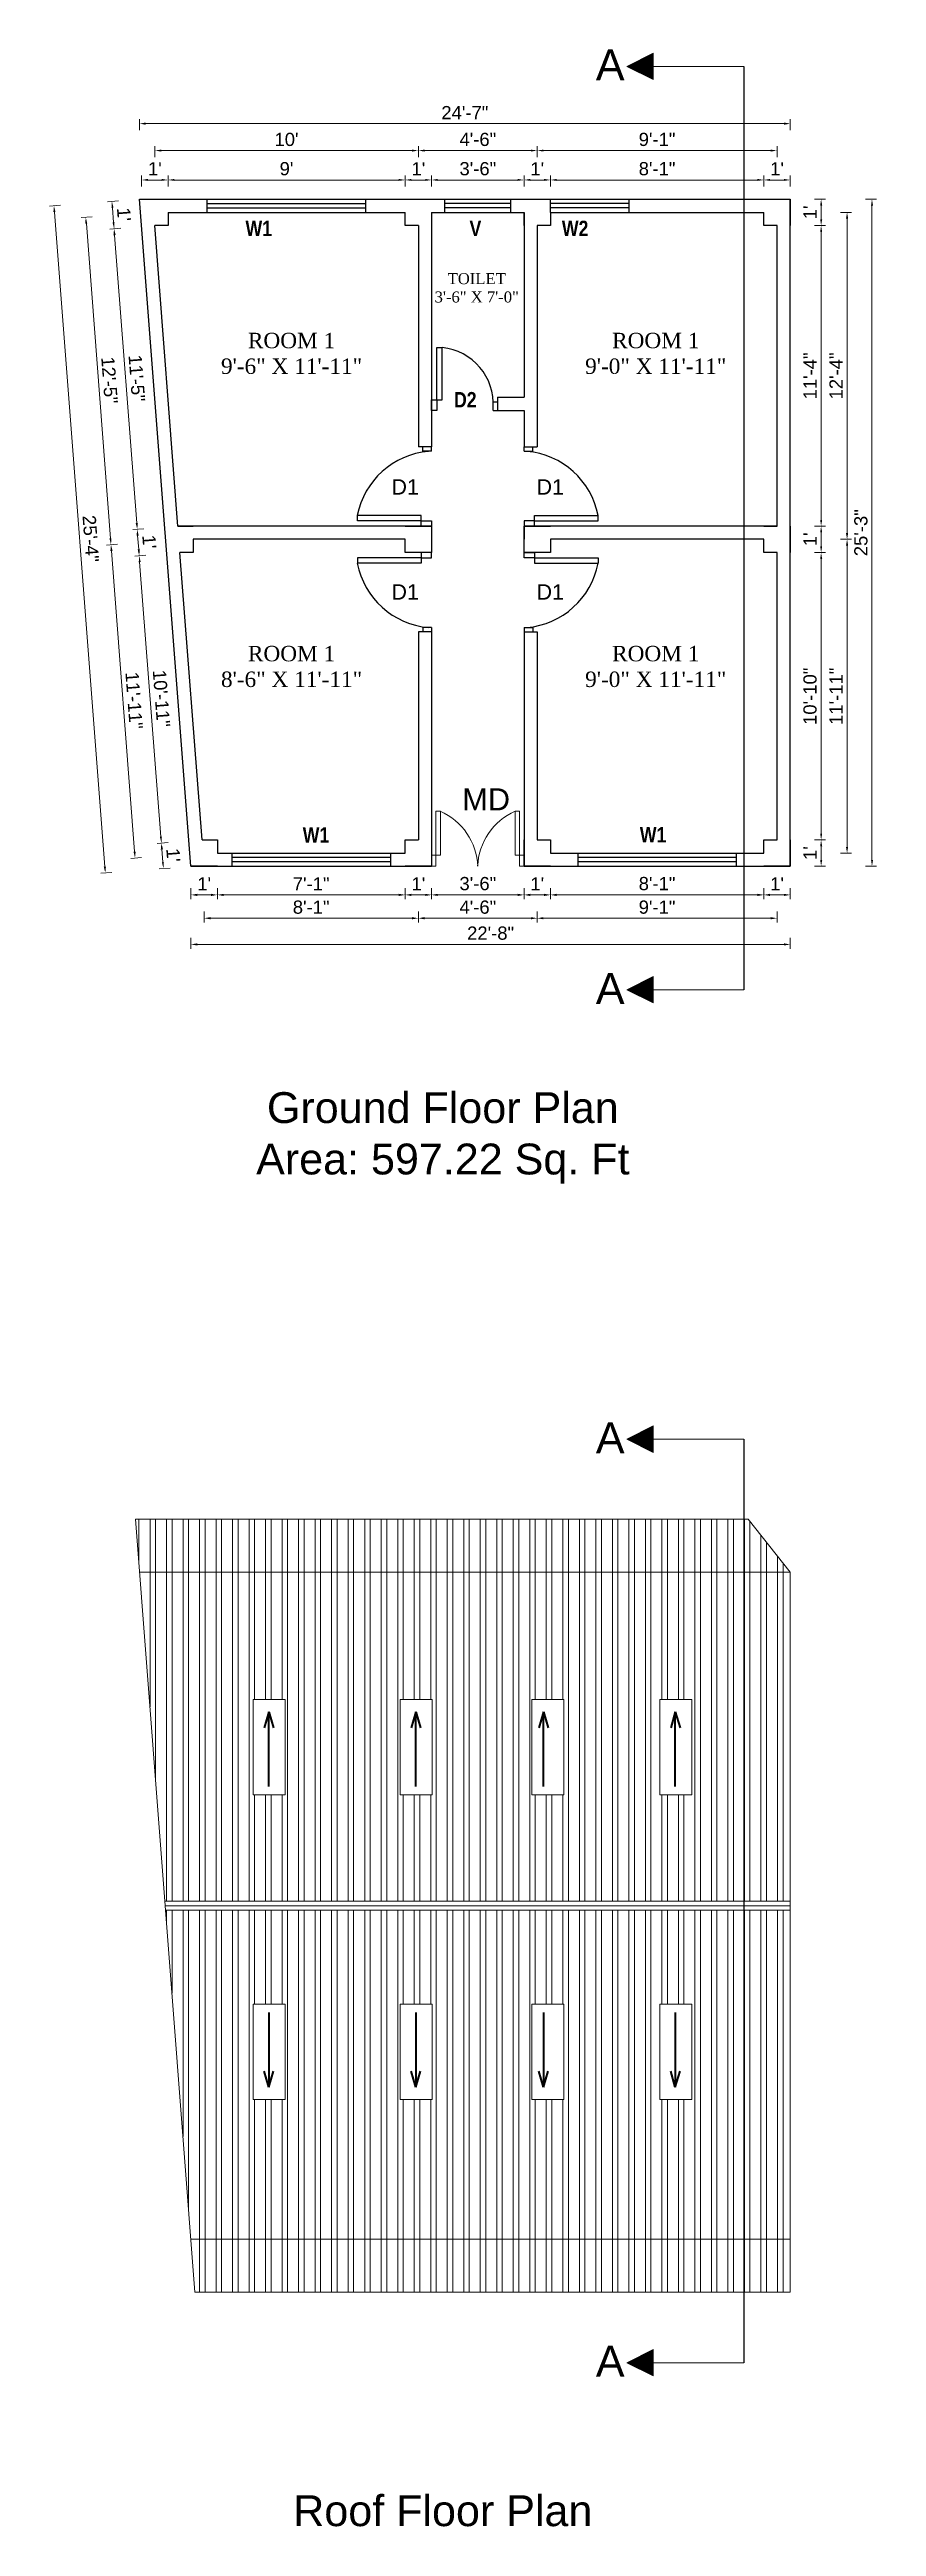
# Model space of a CAD drawing. Header units: inches. Extents: x 100101 to 119806, y -2288 to 8641.
# Drawn here: x 113789 to 114165, y 3192 to 4317 of the extents above; entities that cross this region are included whole.
import ezdxf

# ---------------------------------------------------------------- set-up
doc = ezdxf.new("R2010")
doc.units = ezdxf.units.IN
doc.header["$LTSCALE"] = 0.5
doc.header["$MEASUREMENT"] = 0
doc.header["$PDMODE"] = 66
for name, color, linetype, lineweight in [('DIM_LINE', 173, 'Continuous', 20), ('door', 202, 'Continuous', 5), ('steps', 253, 'Continuous', 20), ('Toilet', 7, 'Continuous', 25), ('truss', 1, 'Continuous', 25), ('WALL - A', 1, 'Continuous', 40)]:
    doc.layers.add(name, color=color, linetype=linetype, lineweight=lineweight)
doc.layers.add('DIMENSION', color=5, linetype='Continuous')
doc.styles.add('Lettring Text', font='arial.ttf')
doc.styles.get("Standard").update_dxf_attribs({"font": 'arial.ttf'})
doc.dimstyles.new('Copy of Standard', dxfattribs={"dimtxt": 6, "dimasz": 2.875, "dimexe": 2, "dimexo": 4, "dimgap": 2, "dimtad": 1, "dimdec": 0, "dimrnd": 1, "dimzin": 0, "dimdsep": 46, "dimlunit": 4, "dimtxsty": 'Lettring Text', "dimcen": 0.1, "dimclrd": 7, "dimclre": 7, "dimclrt": 7, "dimazin": 0, "dimtfac": 0.645, "dimtdec": 0, "dimtmove": 1, "dimatfit": 0, "dimfxl": 3, "dimfxlon": 1, "dimtfillclr": 256, "dimtolj": 1, "dimtzin": 0, "dimlwd": -1, "dimlwe": -1, "dimarcsym": 2})

msp = doc.modelspace()

# ---------------------------------------------------------------- texts
at = {"color": 7, "linetype": 'ByBlock', "lineweight": 5}
for s, insert, char_height, width, attachment_point in [('A', (114037.5, 4316.6), 14, 26.58, 1), ('MD', (113976.8, 3981), 10, 44.166, 1), ('A', (114037.5, 3897.1), 14, 26.58, 1), ('{\\fArial CE|b0|i0|c238|p34;Ground Floor Plan\\PArea: \\fArial CE|b0|i0|c0|p34;597.22\\fArial CE|b0|i0|c238|p34; Sq. Ft}', (113968, 3822.2), 14, 235.547, 5), ('A', (114037.5, 3693), 14, 26.58, 1), ('A', (114037.5, 3273.6), 14, 26.58, 1), ('{\\fArial CE|b0|i0|c0|p34;Roof\\fArial CE|b0|i0|c238|p34; Floor Plan}', (113968, 3198.6), 14, 235.547, 5)]:
    msp.add_mtext(s, dxfattribs=dict(at, insert=insert, char_height=char_height, width=width, attachment_point=attachment_point))
at = {"layer": 'steps', "color": 7, "ltscale": 0.3}
for s, insert, char_height, width, attachment_point in [('{\\fTechnic|b1|i0|c2|p2;W1}', (113884.4, 4231.8), 7, 55.268, 8), ('{\\fTechnic|b1|i0|c2|p2;V}', (113982.8, 4231.8), 7, 55.268, 8), ('{\\fTechnic|b1|i0|c2|p2;W2}', (114028.1, 4231.8), 7, 55.268, 8), ('{\\fTimes New Roman|b0|i0|c0|p18;TOILET\\P3\'-6" X 7\'-0"}', (113983.4, 4215), 5, 55.268, 2), ('{\\fTimes New Roman|b0|i0|c0|p18;ROOM 1\\P9\'-6" X 11\'-11"}', (113899.3, 4187.9), 7, 65.281, 2), ('{\\fTimes New Roman|b0|i0|c0|p18;ROOM 1\\P9\'-0" X 11\'-11"}', (114064.7, 4187.9), 7, 64.575, 2), ('{\\fTechnic|b1|i0|c2|p2;D2}', (113978.2, 4161), 7, 55.268, 2), ('{\\fTimes New Roman|b0|i0|c0|p18;ROOM 1\\P8\'-6" X 11\'-11"}', (113899.3, 4045.7), 7, 65.281, 2), ('{\\fTimes New Roman|b0|i0|c0|p18;ROOM 1\\P9\'-0" X 11\'-11"}', (114064.7, 4045.7), 7, 64.575, 2), ('{\\fTechnic|b1|i0|c2|p2;W1}', (113910.4, 3956.3), 7, 55.268, 8), ('{\\fTechnic|b1|i0|c2|p2;W1}', (114063.5, 3956.4), 7, 55.268, 8)]:
    msp.add_mtext(s, dxfattribs=dict(at, insert=insert, char_height=char_height, width=width, attachment_point=attachment_point))
at = {"layer": 'steps', "color": 7, "ltscale": 0.3, "char_height": 7}
for insert, attachment_point in [((113950.9, 4121.4), 2), ((114016.8, 4121.4), 2), ((113950.9, 4066.7), 8), ((114016.8, 4066.7), 8)]:
    msp.add_mtext_dynamic_manual_height_columns('{\\W1;D1}', width=18.621, gutter_width=40, heights=[0], dxfattribs=dict(at, insert=insert, attachment_point=attachment_point))

# ---------------------------------------------------------------- blocks, each defined once
blk = doc.blocks.new('*D829')
at = {"layer": 'Defpoints', "color": 0, "transparency": 16777216}
for p in [(113843.2, 4257.3), (113843.2, 4242.6), (113950.9, 4242.6)]:
    blk.add_point(p, dxfattribs=at)
at = {"layer": 'steps', "color": 7, "transparency": 16777216}
for p, q in [((113843.2, 4254.3), (113843.2, 4259.3)), ((113948, 4257.3), (113846.1, 4257.3)), ((113950.9, 4254.3), (113950.9, 4259.3))]:
    blk.add_line(p, q, dxfattribs=at)
for points in [[(113846.1, 4257.8), (113846.1, 4256.9), (113843.2, 4257.3)], [(113948, 4257.8), (113948, 4256.9), (113950.9, 4257.3)]]:
    blk.add_solid(points, dxfattribs=at)
at = {"layer": 'steps', "color": 7, "transparency": 16777216, "insert": (113897, 4262.4), "char_height": 6, "attachment_point": 5, "style": 'Lettring Text'}
blk.add_mtext("\\A1;9'", dxfattribs=at)
blk = doc.blocks.new('*D830')
at = {"layer": 'Defpoints', "color": 0, "transparency": 16777216}
for p in [(113831.2, 4257.3), (113831.2, 4248.6), (113843.2, 4242.6)]:
    blk.add_point(p, dxfattribs=at)
at = {"layer": 'steps', "color": 7, "transparency": 16777216}
for p, q in [((113831.2, 4254.3), (113831.2, 4259.3)), ((113840.3, 4257.3), (113834.1, 4257.3)), ((113843.2, 4254.3), (113843.2, 4259.3))]:
    blk.add_line(p, q, dxfattribs=at)
for points in [[(113834.1, 4257.8), (113834.1, 4256.9), (113831.2, 4257.3)], [(113840.3, 4257.8), (113840.3, 4256.9), (113843.2, 4257.3)]]:
    blk.add_solid(points, dxfattribs=at)
at = {"layer": 'steps', "color": 7, "transparency": 16777216, "insert": (113837.2, 4262.4), "char_height": 6, "attachment_point": 5, "style": 'Lettring Text'}
blk.add_mtext("\\A1;1'", dxfattribs=at)
blk = doc.blocks.new('*D831')
at = {"layer": 'Defpoints', "color": 0, "transparency": 16777216}
for p in [(114004.9, 4257.3), (113962.9, 4242.6), (114004.9, 4242.6)]:
    blk.add_point(p, dxfattribs=at)
at = {"layer": 'steps', "color": 7, "transparency": 16777216}
for p, q in [((113962.9, 4254.3), (113962.9, 4259.3)), ((113965.7, 4257.3), (114002, 4257.3)), ((114004.9, 4254.3), (114004.9, 4259.3))]:
    blk.add_line(p, q, dxfattribs=at)
for points in [[(113965.7, 4257.8), (113965.7, 4256.9), (113962.9, 4257.3)], [(114002, 4257.8), (114002, 4256.9), (114004.9, 4257.3)]]:
    blk.add_solid(points, dxfattribs=at)
at = {"layer": 'steps', "color": 7, "transparency": 16777216, "insert": (113983.9, 4262.4), "char_height": 6, "attachment_point": 5, "style": 'Lettring Text'}
blk.add_mtext('\\A1;3\'-6"', dxfattribs=at)
blk = doc.blocks.new('*D832')
at = {"layer": 'Defpoints', "color": 0, "transparency": 16777216}
for p in [(114016.9, 4257.3), (114004.9, 4242.6), (114016.9, 4242.6)]:
    blk.add_point(p, dxfattribs=at)
at = {"layer": 'steps', "color": 7, "transparency": 16777216}
for p, q in [((114004.9, 4254.3), (114004.9, 4259.3)), ((114007.7, 4257.3), (114014, 4257.3)), ((114016.9, 4254.3), (114016.9, 4259.3))]:
    blk.add_line(p, q, dxfattribs=at)
for points in [[(114007.7, 4257.8), (114007.7, 4256.9), (114004.9, 4257.3)], [(114014, 4257.8), (114014, 4256.9), (114016.9, 4257.3)]]:
    blk.add_solid(points, dxfattribs=at)
at = {"layer": 'steps', "color": 7, "transparency": 16777216, "insert": (114010.9, 4262.4), "char_height": 6, "attachment_point": 5, "style": 'Lettring Text'}
blk.add_mtext("\\A1;1'", dxfattribs=at)
blk = doc.blocks.new('*D833')
at = {"layer": 'Defpoints', "color": 0, "transparency": 16777216}
for p in [(114113.8, 4257.3), (114016.9, 4242.6), (114113.8, 4242.6)]:
    blk.add_point(p, dxfattribs=at)
at = {"layer": 'steps', "color": 7, "transparency": 16777216}
for p, q in [((114016.9, 4254.3), (114016.9, 4259.3)), ((114019.7, 4257.3), (114110.9, 4257.3)), ((114113.8, 4254.3), (114113.8, 4259.3))]:
    blk.add_line(p, q, dxfattribs=at)
for points in [[(114019.7, 4257.8), (114019.7, 4256.9), (114016.9, 4257.3)], [(114110.9, 4257.8), (114110.9, 4256.9), (114113.8, 4257.3)]]:
    blk.add_solid(points, dxfattribs=at)
at = {"layer": 'steps', "color": 7, "transparency": 16777216, "insert": (114065.3, 4262.4), "char_height": 6, "attachment_point": 5, "style": 'Lettring Text'}
blk.add_mtext('\\A1;8\'-1"', dxfattribs=at)
blk = doc.blocks.new('*D834')
at = {"layer": 'Defpoints', "color": 0, "transparency": 16777216}
for p in [(114125.8, 4257.3), (114113.8, 4242.6), (114125.8, 4248.6)]:
    blk.add_point(p, dxfattribs=at)
at = {"layer": 'steps', "color": 7, "transparency": 16777216}
for p, q in [((114113.8, 4254.3), (114113.8, 4259.3)), ((114116.6, 4257.3), (114122.9, 4257.3)), ((114125.8, 4254.3), (114125.8, 4259.3))]:
    blk.add_line(p, q, dxfattribs=at)
for points in [[(114116.6, 4257.8), (114116.6, 4256.9), (114113.8, 4257.3)], [(114122.9, 4257.8), (114122.9, 4256.9), (114125.8, 4257.3)]]:
    blk.add_solid(points, dxfattribs=at)
at = {"layer": 'steps', "color": 7, "transparency": 16777216, "insert": (114119.8, 4262.4), "char_height": 6, "attachment_point": 5, "style": 'Lettring Text'}
blk.add_mtext("\\A1;1'", dxfattribs=at)
blk = doc.blocks.new('*D835')
at = {"layer": 'Defpoints', "color": 0, "transparency": 16777216}
for p in [(113962.9, 4257.3), (113950.9, 4242.6), (113962.9, 4242.6)]:
    blk.add_point(p, dxfattribs=at)
at = {"layer": 'steps', "color": 7, "transparency": 16777216}
for p, q in [((113950.9, 4254.3), (113950.9, 4259.3)), ((113953.7, 4257.3), (113960, 4257.3)), ((113962.9, 4254.3), (113962.9, 4259.3))]:
    blk.add_line(p, q, dxfattribs=at)
for points in [[(113953.7, 4257.8), (113953.7, 4256.9), (113950.9, 4257.3)], [(113960, 4257.8), (113960, 4256.9), (113962.9, 4257.3)]]:
    blk.add_solid(points, dxfattribs=at)
at = {"layer": 'steps', "color": 7, "transparency": 16777216, "insert": (113956.9, 4262.4), "char_height": 6, "attachment_point": 5, "style": 'Lettring Text'}
blk.add_mtext("\\A1;1'", dxfattribs=at)
blk = doc.blocks.new('*D836')
at = {"layer": 'Defpoints', "color": 0, "transparency": 16777216}
for p in [(113956.9, 4270.7), (113837.2, 4257.3), (113956.9, 4257.3)]:
    blk.add_point(p, dxfattribs=at)
at = {"layer": 'steps', "color": 7, "transparency": 16777216}
for p, q in [((113837.2, 4267.7), (113837.2, 4272.7)), ((113840.1, 4270.7), (113954, 4270.7)), ((113956.9, 4267.7), (113956.9, 4272.7))]:
    blk.add_line(p, q, dxfattribs=at)
for points in [[(113840.1, 4271.1), (113840.1, 4270.2), (113837.2, 4270.7)], [(113954, 4271.1), (113954, 4270.2), (113956.9, 4270.7)]]:
    blk.add_solid(points, dxfattribs=at)
at = {"layer": 'steps', "color": 7, "transparency": 16777216, "insert": (113897, 4275.7), "char_height": 6, "attachment_point": 5, "style": 'Lettring Text'}
blk.add_mtext("\\A1;10'", dxfattribs=at)
blk = doc.blocks.new('*D837')
at = {"layer": 'Defpoints', "color": 0, "transparency": 16777216}
for p in [(114010.9, 4270.7), (113956.9, 4257.3), (114010.9, 4257.3)]:
    blk.add_point(p, dxfattribs=at)
at = {"layer": 'steps', "color": 7, "transparency": 16777216}
for p, q in [((113956.9, 4267.7), (113956.9, 4272.7)), ((113959.7, 4270.7), (114008, 4270.7)), ((114010.9, 4267.7), (114010.9, 4272.7))]:
    blk.add_line(p, q, dxfattribs=at)
for points in [[(113959.7, 4271.1), (113959.7, 4270.2), (113956.9, 4270.7)], [(114008, 4271.1), (114008, 4270.2), (114010.9, 4270.7)]]:
    blk.add_solid(points, dxfattribs=at)
at = {"layer": 'steps', "color": 7, "transparency": 16777216, "insert": (113983.9, 4275.7), "char_height": 6, "attachment_point": 5, "style": 'Lettring Text'}
blk.add_mtext('\\A1;4\'-6"', dxfattribs=at)
blk = doc.blocks.new('*D838')
at = {"layer": 'Defpoints', "color": 0, "transparency": 16777216}
for p in [(114119.8, 4270.7), (114010.9, 4257.3), (114119.8, 4248.6)]:
    blk.add_point(p, dxfattribs=at)
at = {"layer": 'steps', "color": 7, "transparency": 16777216}
for p, q in [((114010.9, 4267.7), (114010.9, 4272.7)), ((114013.7, 4270.7), (114116.9, 4270.7)), ((114119.8, 4267.7), (114119.8, 4272.7))]:
    blk.add_line(p, q, dxfattribs=at)
for points in [[(114013.7, 4271.1), (114013.7, 4270.2), (114010.9, 4270.7)], [(114116.9, 4271.1), (114116.9, 4270.2), (114119.8, 4270.7)]]:
    blk.add_solid(points, dxfattribs=at)
at = {"layer": 'steps', "color": 7, "transparency": 16777216, "insert": (114065.3, 4275.7), "char_height": 6, "attachment_point": 5, "style": 'Lettring Text'}
blk.add_mtext('\\A1;9\'-1"', dxfattribs=at)
blk = doc.blocks.new('*D839')
at = {"layer": 'Defpoints', "color": 0, "transparency": 16777216}
for p in [(114125.8, 4282.9), (113830.3, 4248.6), (114125.8, 4248.6)]:
    blk.add_point(p, dxfattribs=at)
at = {"layer": 'steps', "color": 7, "transparency": 16777216}
for p, q in [((113830.3, 4279.9), (113830.3, 4284.9)), ((113833.1, 4282.9), (114122.9, 4282.9)), ((114125.8, 4279.9), (114125.8, 4284.9))]:
    blk.add_line(p, q, dxfattribs=at)
for points in [[(113833.1, 4283.4), (113833.1, 4282.4), (113830.3, 4282.9)], [(114122.9, 4283.4), (114122.9, 4282.4), (114125.8, 4282.9)]]:
    blk.add_solid(points, dxfattribs=at)
at = {"layer": 'steps', "color": 7, "transparency": 16777216, "insert": (113978, 4287.9), "char_height": 6, "attachment_point": 5, "style": 'Lettring Text'}
blk.add_mtext('\\A1;24\'-7"', dxfattribs=at)
blk = doc.blocks.new('*D840')
at = {"layer": 'Defpoints', "color": 0, "transparency": 16777216}
for p in [(114125.8, 4248.6), (114125.8, 4236.6), (114139.8, 4236.6)]:
    blk.add_point(p, dxfattribs=at)
at = {"layer": 'steps', "color": 7, "transparency": 16777216}
for p, q in [((114136.8, 4248.6), (114141.8, 4248.6)), ((114139.8, 4245.7), (114139.8, 4239.4)), ((114136.8, 4236.6), (114141.8, 4236.6))]:
    blk.add_line(p, q, dxfattribs=at)
for points in [[(114139.4, 4245.7), (114140.3, 4245.7), (114139.8, 4248.6)], [(114139.4, 4239.4), (114140.3, 4239.4), (114139.8, 4236.6)]]:
    blk.add_solid(points, dxfattribs=at)
at = {"layer": 'steps', "color": 7, "transparency": 16777216, "insert": (114134.8, 4242.6), "char_height": 6, "attachment_point": 5, "rotation": 90, "style": 'Lettring Text'}
blk.add_mtext("\\A1;1'", dxfattribs=at)
blk = doc.blocks.new('*D841')
at = {"layer": 'Defpoints', "color": 0, "transparency": 16777216}
for p in [(114125.8, 4236.6), (114125.8, 4100.1), (114139.8, 4100.1)]:
    blk.add_point(p, dxfattribs=at)
at = {"layer": 'steps', "color": 7, "transparency": 16777216}
for p, q in [((114136.8, 4236.6), (114141.8, 4236.6)), ((114139.8, 4233.7), (114139.8, 4102.9)), ((114136.8, 4100.1), (114141.8, 4100.1))]:
    blk.add_line(p, q, dxfattribs=at)
for points in [[(114139.4, 4233.7), (114140.3, 4233.7), (114139.8, 4236.6)], [(114139.4, 4102.9), (114140.3, 4102.9), (114139.8, 4100.1)]]:
    blk.add_solid(points, dxfattribs=at)
at = {"layer": 'steps', "color": 7, "transparency": 16777216, "insert": (114134.8, 4168.3), "char_height": 6, "attachment_point": 5, "rotation": 90, "style": 'Lettring Text'}
blk.add_mtext('\\A1;11\'-4"', dxfattribs=at)
blk = doc.blocks.new('*D842')
at = {"layer": 'Defpoints', "color": 0, "transparency": 16777216}
for p in [(114125.8, 4100.1), (114119.8, 4088.1), (114139.8, 4088.1)]:
    blk.add_point(p, dxfattribs=at)
at = {"layer": 'steps', "color": 7, "transparency": 16777216}
for p, q in [((114136.8, 4100.1), (114141.8, 4100.1)), ((114139.8, 4097.2), (114139.8, 4090.9)), ((114136.8, 4088.1), (114141.8, 4088.1))]:
    blk.add_line(p, q, dxfattribs=at)
for points in [[(114139.4, 4097.2), (114140.3, 4097.2), (114139.8, 4100.1)], [(114139.4, 4090.9), (114140.3, 4090.9), (114139.8, 4088.1)]]:
    blk.add_solid(points, dxfattribs=at)
at = {"layer": 'steps', "color": 7, "transparency": 16777216, "insert": (114134.8, 4094.1), "char_height": 6, "attachment_point": 5, "rotation": 90, "style": 'Lettring Text'}
blk.add_mtext("\\A1;1'", dxfattribs=at)
blk = doc.blocks.new('*D843')
at = {"layer": 'Defpoints', "color": 0, "transparency": 16777216}
for p in [(114119.8, 4088.1), (114125.8, 3957.6), (114139.8, 3957.6)]:
    blk.add_point(p, dxfattribs=at)
at = {"layer": 'steps', "color": 7, "transparency": 16777216}
for p, q in [((114136.8, 4088.1), (114141.8, 4088.1)), ((114139.8, 4085.2), (114139.8, 3960.4)), ((114136.8, 3957.6), (114141.8, 3957.6))]:
    blk.add_line(p, q, dxfattribs=at)
for points in [[(114139.4, 4085.2), (114140.3, 4085.2), (114139.8, 4088.1)], [(114139.4, 3960.4), (114140.3, 3960.4), (114139.8, 3957.6)]]:
    blk.add_solid(points, dxfattribs=at)
at = {"layer": 'steps', "color": 7, "transparency": 16777216, "insert": (114134.8, 4022.8), "char_height": 6, "attachment_point": 5, "rotation": 90, "style": 'Lettring Text'}
blk.add_mtext('\\A1;10\'-10"', dxfattribs=at)
blk = doc.blocks.new('*D844')
at = {"layer": 'Defpoints', "color": 0, "transparency": 16777216}
for p in [(114125.8, 3957.6), (114125.8, 3945.6), (114139.8, 3945.6)]:
    blk.add_point(p, dxfattribs=at)
at = {"layer": 'steps', "color": 7, "transparency": 16777216}
for p, q in [((114136.8, 3957.6), (114141.8, 3957.6)), ((114139.8, 3954.7), (114139.8, 3948.4)), ((114136.8, 3945.6), (114141.8, 3945.6))]:
    blk.add_line(p, q, dxfattribs=at)
for points in [[(114139.4, 3954.7), (114140.3, 3954.7), (114139.8, 3957.6)], [(114139.4, 3948.4), (114140.3, 3948.4), (114139.8, 3945.6)]]:
    blk.add_solid(points, dxfattribs=at)
at = {"layer": 'steps', "color": 7, "transparency": 16777216, "insert": (114134.8, 3951.6), "char_height": 6, "attachment_point": 5, "rotation": 90, "style": 'Lettring Text'}
blk.add_mtext("\\A1;1'", dxfattribs=at)
blk = doc.blocks.new('*D845')
at = {"layer": 'Defpoints', "color": 0, "transparency": 16777216}
for p in [(114139.8, 4242.6), (114139.8, 4094.1), (114151.6, 4094.1)]:
    blk.add_point(p, dxfattribs=at)
at = {"layer": 'steps', "color": 7, "transparency": 16777216}
for p, q in [((114148.6, 4242.6), (114153.6, 4242.6)), ((114151.6, 4239.7), (114151.6, 4096.9)), ((114148.6, 4094.1), (114153.6, 4094.1))]:
    blk.add_line(p, q, dxfattribs=at)
for points in [[(114151.1, 4239.7), (114152.1, 4239.7), (114151.6, 4242.6)], [(114151.1, 4096.9), (114152.1, 4096.9), (114151.6, 4094.1)]]:
    blk.add_solid(points, dxfattribs=at)
at = {"layer": 'steps', "color": 7, "transparency": 16777216, "insert": (114146.6, 4168.3), "char_height": 6, "attachment_point": 5, "rotation": 90, "style": 'Lettring Text'}
blk.add_mtext('\\A1;12\'-4"', dxfattribs=at)
blk = doc.blocks.new('*D846')
at = {"layer": 'Defpoints', "color": 0, "transparency": 16777216}
for p in [(114139.8, 4094.1), (114139.8, 3951.6), (114151.6, 3951.6)]:
    blk.add_point(p, dxfattribs=at)
at = {"layer": 'steps', "color": 7, "transparency": 16777216}
for p, q in [((114148.6, 4094.1), (114153.6, 4094.1)), ((114151.6, 4091.2), (114151.6, 3954.4)), ((114148.6, 3951.6), (114153.6, 3951.6))]:
    blk.add_line(p, q, dxfattribs=at)
for points in [[(114151.1, 4091.2), (114152.1, 4091.2), (114151.6, 4094.1)], [(114151.1, 3954.4), (114152.1, 3954.4), (114151.6, 3951.6)]]:
    blk.add_solid(points, dxfattribs=at)
at = {"layer": 'steps', "color": 7, "transparency": 16777216, "insert": (114146.6, 4022.8), "char_height": 6, "attachment_point": 5, "rotation": 90, "style": 'Lettring Text'}
blk.add_mtext('\\A1;11\'-11"', dxfattribs=at)
blk = doc.blocks.new('*D847')
at = {"layer": 'Defpoints', "color": 0, "transparency": 16777216}
for p in [(114125.8, 4248.6), (114162.9, 4248.6), (114125.8, 3945.6)]:
    blk.add_point(p, dxfattribs=at)
at = {"layer": 'steps', "color": 7, "transparency": 16777216}
for p, q in [((114159.9, 4248.6), (114164.9, 4248.6)), ((114162.9, 3948.4), (114162.9, 4245.7)), ((114159.9, 3945.6), (114164.9, 3945.6))]:
    blk.add_line(p, q, dxfattribs=at)
for points in [[(114162.5, 4245.7), (114163.4, 4245.7), (114162.9, 4248.6)], [(114162.5, 3948.4), (114163.4, 3948.4), (114162.9, 3945.6)]]:
    blk.add_solid(points, dxfattribs=at)
at = {"layer": 'steps', "color": 7, "transparency": 16777216, "insert": (114157.9, 4097.1), "char_height": 6, "attachment_point": 5, "rotation": 90, "style": 'Lettring Text'}
blk.add_mtext('\\A1;25\'-3"', dxfattribs=at)
blk = doc.blocks.new('*D848')
at = {"layer": 'Defpoints', "color": 0, "transparency": 16777216}
for p in [(113853.6, 3945.6), (113865.6, 3945.6), (113865.6, 3932.6)]:
    blk.add_point(p, dxfattribs=at)
at = {"layer": 'steps', "color": 7, "transparency": 16777216}
for p, q in [((113853.6, 3935.6), (113853.6, 3930.6)), ((113856.5, 3932.6), (113862.7, 3932.6)), ((113865.6, 3935.6), (113865.6, 3930.6))]:
    blk.add_line(p, q, dxfattribs=at)
for points in [[(113856.5, 3933.1), (113856.5, 3932.1), (113853.6, 3932.6)], [(113862.7, 3933.1), (113862.7, 3932.1), (113865.6, 3932.6)]]:
    blk.add_solid(points, dxfattribs=at)
at = {"layer": 'steps', "color": 7, "transparency": 16777216, "insert": (113859.6, 3937.6), "char_height": 6, "attachment_point": 5, "style": 'Lettring Text'}
blk.add_mtext("\\A1;1'", dxfattribs=at)
blk = doc.blocks.new('*D849')
at = {"layer": 'Defpoints', "color": 0, "transparency": 16777216}
for p in [(113950.9, 3951.6), (113865.6, 3945.6), (113950.9, 3932.6)]:
    blk.add_point(p, dxfattribs=at)
at = {"layer": 'steps', "color": 7, "transparency": 16777216}
for p, q in [((113865.6, 3935.6), (113865.6, 3930.6)), ((113868.5, 3932.6), (113948, 3932.6)), ((113950.9, 3935.6), (113950.9, 3930.6))]:
    blk.add_line(p, q, dxfattribs=at)
for points in [[(113868.5, 3933.1), (113868.5, 3932.1), (113865.6, 3932.6)], [(113948, 3933.1), (113948, 3932.1), (113950.9, 3932.6)]]:
    blk.add_solid(points, dxfattribs=at)
at = {"layer": 'steps', "color": 7, "transparency": 16777216, "insert": (113908.2, 3937.6), "char_height": 6, "attachment_point": 5, "style": 'Lettring Text'}
blk.add_mtext('\\A1;7\'-1"', dxfattribs=at)
blk = doc.blocks.new('*D850')
at = {"layer": 'Defpoints', "color": 0, "transparency": 16777216}
for p in [(113950.9, 3951.6), (113962.9, 3945.6), (113962.9, 3932.6)]:
    blk.add_point(p, dxfattribs=at)
at = {"layer": 'steps', "color": 7, "transparency": 16777216}
for p, q in [((113950.9, 3935.6), (113950.9, 3930.6)), ((113953.7, 3932.6), (113960, 3932.6)), ((113962.9, 3935.6), (113962.9, 3930.6))]:
    blk.add_line(p, q, dxfattribs=at)
for points in [[(113953.7, 3933.1), (113953.7, 3932.1), (113950.9, 3932.6)], [(113960, 3933.1), (113960, 3932.1), (113962.9, 3932.6)]]:
    blk.add_solid(points, dxfattribs=at)
at = {"layer": 'steps', "color": 7, "transparency": 16777216, "insert": (113956.9, 3937.6), "char_height": 6, "attachment_point": 5, "style": 'Lettring Text'}
blk.add_mtext("\\A1;1'", dxfattribs=at)
blk = doc.blocks.new('*D851')
at = {"layer": 'Defpoints', "color": 0, "transparency": 16777216}
for p in [(113962.9, 3945.6), (114004.9, 3945.6), (114004.9, 3932.6)]:
    blk.add_point(p, dxfattribs=at)
at = {"layer": 'steps', "color": 7, "transparency": 16777216}
for p, q in [((113962.9, 3935.6), (113962.9, 3930.6)), ((113965.7, 3932.6), (114002, 3932.6)), ((114004.9, 3935.6), (114004.9, 3930.6))]:
    blk.add_line(p, q, dxfattribs=at)
for points in [[(113965.7, 3933.1), (113965.7, 3932.1), (113962.9, 3932.6)], [(114002, 3933.1), (114002, 3932.1), (114004.9, 3932.6)]]:
    blk.add_solid(points, dxfattribs=at)
at = {"layer": 'steps', "color": 7, "transparency": 16777216, "insert": (113983.9, 3937.7), "char_height": 6, "attachment_point": 5, "style": 'Lettring Text'}
blk.add_mtext('\\A1;3\'-6"', dxfattribs=at)
blk = doc.blocks.new('*D852')
at = {"layer": 'Defpoints', "color": 0, "transparency": 16777216}
for p in [(114016.9, 3951.6), (114004.9, 3945.6), (114016.9, 3932.6)]:
    blk.add_point(p, dxfattribs=at)
at = {"layer": 'steps', "color": 7, "transparency": 16777216}
for p, q in [((114004.9, 3935.6), (114004.9, 3930.6)), ((114007.7, 3932.6), (114014, 3932.6)), ((114016.9, 3935.6), (114016.9, 3930.6))]:
    blk.add_line(p, q, dxfattribs=at)
for points in [[(114007.7, 3933.1), (114007.7, 3932.1), (114004.9, 3932.6)], [(114014, 3933.1), (114014, 3932.1), (114016.9, 3932.6)]]:
    blk.add_solid(points, dxfattribs=at)
at = {"layer": 'steps', "color": 7, "transparency": 16777216, "insert": (114010.9, 3937.6), "char_height": 6, "attachment_point": 5, "style": 'Lettring Text'}
blk.add_mtext("\\A1;1'", dxfattribs=at)
blk = doc.blocks.new('*D853')
at = {"layer": 'Defpoints', "color": 0, "transparency": 16777216}
for p in [(114016.9, 3951.6), (114113.8, 3951.6), (114113.8, 3932.6)]:
    blk.add_point(p, dxfattribs=at)
at = {"layer": 'steps', "color": 7, "transparency": 16777216}
for p, q in [((114016.9, 3935.6), (114016.9, 3930.6)), ((114019.7, 3932.6), (114110.9, 3932.6)), ((114113.8, 3935.6), (114113.8, 3930.6))]:
    blk.add_line(p, q, dxfattribs=at)
for points in [[(114019.7, 3933.1), (114019.7, 3932.1), (114016.9, 3932.6)], [(114110.9, 3933.1), (114110.9, 3932.1), (114113.8, 3932.6)]]:
    blk.add_solid(points, dxfattribs=at)
at = {"layer": 'steps', "color": 7, "transparency": 16777216, "insert": (114065.3, 3937.7), "char_height": 6, "attachment_point": 5, "style": 'Lettring Text'}
blk.add_mtext('\\A1;8\'-1"', dxfattribs=at)
blk = doc.blocks.new('*D854')
at = {"layer": 'Defpoints', "color": 0, "transparency": 16777216}
for p in [(114113.8, 3951.6), (114125.8, 3945.6), (114125.8, 3932.6)]:
    blk.add_point(p, dxfattribs=at)
at = {"layer": 'steps', "color": 7, "transparency": 16777216}
for p, q in [((114113.8, 3935.6), (114113.8, 3930.6)), ((114116.6, 3932.6), (114122.9, 3932.6)), ((114125.8, 3935.6), (114125.8, 3930.6))]:
    blk.add_line(p, q, dxfattribs=at)
for points in [[(114116.6, 3933.1), (114116.6, 3932.1), (114113.8, 3932.6)], [(114122.9, 3933.1), (114122.9, 3932.1), (114125.8, 3932.6)]]:
    blk.add_solid(points, dxfattribs=at)
at = {"layer": 'steps', "color": 7, "transparency": 16777216, "insert": (114119.8, 3937.6), "char_height": 6, "attachment_point": 5, "style": 'Lettring Text'}
blk.add_mtext("\\A1;1'", dxfattribs=at)
blk = doc.blocks.new('*D855')
at = {"layer": 'Defpoints', "color": 0, "transparency": 16777216}
for p in [(113859.6, 3932.6), (113956.9, 3932.6), (113956.9, 3922)]:
    blk.add_point(p, dxfattribs=at)
at = {"layer": 'steps', "color": 7, "transparency": 16777216}
for p, q in [((113859.6, 3925), (113859.6, 3920)), ((113862.5, 3922), (113954, 3922)), ((113956.9, 3925), (113956.9, 3920))]:
    blk.add_line(p, q, dxfattribs=at)
for points in [[(113862.5, 3922.5), (113862.5, 3921.5), (113859.6, 3922)], [(113954, 3922.5), (113954, 3921.5), (113956.9, 3922)]]:
    blk.add_solid(points, dxfattribs=at)
at = {"layer": 'steps', "color": 7, "transparency": 16777216, "insert": (113908.2, 3927), "char_height": 6, "attachment_point": 5, "style": 'Lettring Text'}
blk.add_mtext('\\A1;8\'-1"', dxfattribs=at)
blk = doc.blocks.new('*D856')
at = {"layer": 'Defpoints', "color": 0, "transparency": 16777216}
for p in [(113956.9, 3932.6), (114010.9, 3932.6), (114010.9, 3922)]:
    blk.add_point(p, dxfattribs=at)
at = {"layer": 'steps', "color": 7, "transparency": 16777216}
for p, q in [((113956.9, 3925), (113956.9, 3920)), ((113959.7, 3922), (114008, 3922)), ((114010.9, 3925), (114010.9, 3920))]:
    blk.add_line(p, q, dxfattribs=at)
for points in [[(113959.7, 3922.5), (113959.7, 3921.5), (113956.9, 3922)], [(114008, 3922.5), (114008, 3921.5), (114010.9, 3922)]]:
    blk.add_solid(points, dxfattribs=at)
at = {"layer": 'steps', "color": 7, "transparency": 16777216, "insert": (113983.9, 3927), "char_height": 6, "attachment_point": 5, "style": 'Lettring Text'}
blk.add_mtext('\\A1;4\'-6"', dxfattribs=at)
blk = doc.blocks.new('*D857')
at = {"layer": 'Defpoints', "color": 0, "transparency": 16777216}
for p in [(114010.9, 3932.6), (114119.8, 3932.6), (114119.8, 3922)]:
    blk.add_point(p, dxfattribs=at)
at = {"layer": 'steps', "color": 7, "transparency": 16777216}
for p, q in [((114010.9, 3925), (114010.9, 3920)), ((114013.7, 3922), (114116.9, 3922)), ((114119.8, 3925), (114119.8, 3920))]:
    blk.add_line(p, q, dxfattribs=at)
for points in [[(114013.7, 3922.5), (114013.7, 3921.5), (114010.9, 3922)], [(114116.9, 3922.5), (114116.9, 3921.5), (114119.8, 3922)]]:
    blk.add_solid(points, dxfattribs=at)
at = {"layer": 'steps', "color": 7, "transparency": 16777216, "insert": (114065.3, 3927), "char_height": 6, "attachment_point": 5, "style": 'Lettring Text'}
blk.add_mtext('\\A1;9\'-1"', dxfattribs=at)
blk = doc.blocks.new('*D858')
at = {"layer": 'Defpoints', "color": 0, "transparency": 16777216}
for p in [(113853.6, 3945.6), (114125.8, 3945.6), (114125.8, 3910.1)]:
    blk.add_point(p, dxfattribs=at)
at = {"layer": 'steps', "color": 7, "transparency": 16777216}
for p, q in [((113853.6, 3913.1), (113853.6, 3908.1)), ((113856.5, 3910.1), (114122.9, 3910.1)), ((114125.8, 3913.1), (114125.8, 3908.1))]:
    blk.add_line(p, q, dxfattribs=at)
for points in [[(113856.5, 3910.6), (113856.5, 3909.6), (113853.6, 3910.1)], [(114122.9, 3910.6), (114122.9, 3909.6), (114125.8, 3910.1)]]:
    blk.add_solid(points, dxfattribs=at)
at = {"layer": 'steps', "color": 7, "transparency": 16777216, "insert": (113989.7, 3915.2), "char_height": 6, "attachment_point": 5, "style": 'Lettring Text'}
blk.add_mtext('\\A1;22\'-8"', dxfattribs=at)
blk = doc.blocks.new('*D859')
at = {"layer": 'Defpoints', "color": 0, "transparency": 16777216}
for p in [(113818.7, 4235.1), (113837.2, 4236.6), (113847.7, 4100.1)]:
    blk.add_point(p, dxfattribs=at)
at = {"layer": 'steps', "color": 7, "transparency": 16777216}
for p, q in [((113821.7, 4235.4), (113816.7, 4235)), ((113829, 4101.5), (113818.9, 4232.3)), ((113832.2, 4098.9), (113827.2, 4098.5))]:
    blk.add_line(p, q, dxfattribs=at)
for points in [[(113819.4, 4232.3), (113818.4, 4232.2), (113818.7, 4235.1)], [(113829.5, 4101.5), (113828.5, 4101.5), (113829.2, 4098.6)]]:
    blk.add_solid(points, dxfattribs=at)
at = {"layer": 'steps', "color": 7, "transparency": 16777216, "insert": (113829, 4167.3), "char_height": 6, "attachment_point": 5, "rotation": 274.4035, "style": 'Lettring Text'}
blk.add_mtext('\\A1;11\'-5"', dxfattribs=at)
blk = doc.blocks.new('*D860')
at = {"layer": 'Defpoints', "color": 0, "transparency": 16777216}
for p in [(113817.7, 4247.6), (113830.3, 4248.6), (113837.2, 4236.6)]:
    blk.add_point(p, dxfattribs=at)
at = {"layer": 'steps', "color": 7, "transparency": 16777216}
for p, q in [((113820.7, 4247.8), (113815.7, 4247.4)), ((113818.5, 4238), (113817.9, 4244.7)), ((113821.7, 4235.4), (113816.7, 4235))]:
    blk.add_line(p, q, dxfattribs=at)
for points in [[(113818.4, 4244.8), (113817.5, 4244.7), (113817.7, 4247.6)], [(113818.9, 4238), (113818, 4238), (113818.7, 4235.1)]]:
    blk.add_solid(points, dxfattribs=at)
at = {"layer": 'steps', "color": 7, "transparency": 16777216, "insert": (113823.2, 4241.7), "char_height": 6, "attachment_point": 5, "rotation": 274.4035, "style": 'Lettring Text'}
blk.add_mtext("\\A1;1'", dxfattribs=at)
blk = doc.blocks.new('*D861')
at = {"layer": 'Defpoints', "color": 0, "transparency": 16777216}
for p in [(113847.7, 4100.1), (113830.1, 4086.6), (113848.6, 4088.1)]:
    blk.add_point(p, dxfattribs=at)
at = {"layer": 'steps', "color": 7, "transparency": 16777216}
for p, q in [((113832.2, 4098.9), (113827.2, 4098.5)), ((113829.4, 4095.8), (113829.9, 4089.5)), ((113833.1, 4086.9), (113828.1, 4086.5))]:
    blk.add_line(p, q, dxfattribs=at)
for points in [[(113829.9, 4095.8), (113828.9, 4095.7), (113829.2, 4098.6)], [(113830.4, 4089.5), (113829.4, 4089.5), (113830.1, 4086.6)]]:
    blk.add_solid(points, dxfattribs=at)
at = {"layer": 'steps', "color": 7, "transparency": 16777216, "insert": (113834.7, 4093), "char_height": 6, "attachment_point": 5, "rotation": 274.4035, "style": 'Lettring Text'}
blk.add_mtext("\\A1;1'", dxfattribs=at)
blk = doc.blocks.new('*D862')
at = {"layer": 'Defpoints', "color": 0, "transparency": 16777216}
for p in [(113848.6, 4088.1), (113840.2, 3956.1), (113858.7, 3957.6)]:
    blk.add_point(p, dxfattribs=at)
at = {"layer": 'steps', "color": 7, "transparency": 16777216}
for p, q in [((113833.1, 4086.9), (113828.1, 4086.5)), ((113830.3, 4083.8), (113840, 3959)), ((113843.2, 3956.4), (113838.2, 3956))]:
    blk.add_line(p, q, dxfattribs=at)
for points in [[(113830.8, 4083.8), (113829.9, 4083.7), (113830.1, 4086.6)], [(113840.4, 3959), (113839.5, 3959), (113840.2, 3956.1)]]:
    blk.add_solid(points, dxfattribs=at)
at = {"layer": 'steps', "color": 7, "transparency": 16777216, "insert": (113840.2, 4021.8), "char_height": 6, "attachment_point": 5, "rotation": 274.4035, "style": 'Lettring Text'}
blk.add_mtext('\\A1;10\'-11"', dxfattribs=at)
blk = doc.blocks.new('*D863')
at = {"layer": 'Defpoints', "color": 0, "transparency": 16777216}
for p in [(113858.7, 3957.6), (113841.1, 3944.6), (113853.6, 3945.6)]:
    blk.add_point(p, dxfattribs=at)
at = {"layer": 'steps', "color": 7, "transparency": 16777216}
for p, q in [((113843.2, 3956.4), (113838.2, 3956)), ((113840.4, 3953.3), (113840.8, 3947.5)), ((113844.1, 3944.8), (113839.1, 3944.4))]:
    blk.add_line(p, q, dxfattribs=at)
for points in [[(113840.9, 3953.3), (113839.9, 3953.2), (113840.2, 3956.1)], [(113841.3, 3947.5), (113840.4, 3947.4), (113841.1, 3944.6)]]:
    blk.add_solid(points, dxfattribs=at)
at = {"layer": 'steps', "color": 7, "transparency": 16777216, "insert": (113845.6, 3950.7), "char_height": 6, "attachment_point": 5, "rotation": 274.4035, "style": 'Lettring Text'}
blk.add_mtext("\\A1;1'", dxfattribs=at)
blk = doc.blocks.new('*D864')
at = {"layer": 'Defpoints', "color": 0, "transparency": 16777216}
for p in [(113817.3, 4091.7), (113829.7, 4092.6), (113840.6, 3950.4)]:
    blk.add_point(p, dxfattribs=at)
at = {"layer": 'steps', "color": 7, "transparency": 16777216}
for p, q in [((113820.3, 4091.9), (113815.3, 4091.5)), ((113828, 3952.3), (113817.5, 4088.8)), ((113831.2, 3949.6), (113826.3, 3949.2))]:
    blk.add_line(p, q, dxfattribs=at)
for points in [[(113818, 4088.8), (113817, 4088.8), (113817.3, 4091.7)], [(113828.5, 3952.3), (113827.5, 3952.2), (113828.2, 3949.4)]]:
    blk.add_solid(points, dxfattribs=at)
at = {"layer": 'steps', "color": 7, "transparency": 16777216, "insert": (113827.8, 4020.9), "char_height": 6, "attachment_point": 5, "rotation": 274.4035, "style": 'Lettring Text'}
blk.add_mtext('\\A1;11\'-11"', dxfattribs=at)
blk = doc.blocks.new('*D865')
at = {"layer": 'Defpoints', "color": 0, "transparency": 16777216}
for p in [(113818.2, 4241.4), (113805.8, 4240.4), (113829.7, 4092.6)]:
    blk.add_point(p, dxfattribs=at)
at = {"layer": 'steps', "color": 7, "transparency": 16777216}
for p, q in [((113808.8, 4240.6), (113803.8, 4240.2)), ((113817.1, 4094.5), (113806.1, 4237.5)), ((113820.3, 4091.9), (113815.3, 4091.5))]:
    blk.add_line(p, q, dxfattribs=at)
for points in [[(113806.5, 4237.6), (113805.6, 4237.5), (113805.8, 4240.4)], [(113817.5, 4094.6), (113816.6, 4094.5), (113817.3, 4091.7)]]:
    blk.add_solid(points, dxfattribs=at)
at = {"layer": 'steps', "color": 7, "transparency": 16777216, "insert": (113816.6, 4166.4), "char_height": 6, "attachment_point": 5, "rotation": 274.4035, "style": 'Lettring Text'}
blk.add_mtext('\\A1;12\'-5"', dxfattribs=at)
blk = doc.blocks.new('*D866')
at = {"layer": 'Defpoints', "color": 0, "transparency": 16777216}
for p in [(113791.4, 4245.6), (113830.3, 4248.6), (113853.6, 3945.6)]:
    blk.add_point(p, dxfattribs=at)
at = {"layer": 'steps', "color": 7, "transparency": 16777216}
for p, q in [((113794.4, 4245.8), (113789.4, 4245.4)), ((113814.5, 3945.4), (113791.6, 4242.7)), ((113817.7, 3942.8), (113812.7, 3942.4))]:
    blk.add_line(p, q, dxfattribs=at)
for points in [[(113792.1, 4242.7), (113791.1, 4242.7), (113791.4, 4245.6)], [(113815, 3945.5), (113814, 3945.4), (113814.7, 3942.6)]]:
    blk.add_solid(points, dxfattribs=at)
at = {"layer": 'steps', "color": 7, "transparency": 16777216, "insert": (113808.1, 4094.4), "char_height": 6, "attachment_point": 5, "rotation": 274.4035, "style": 'Lettring Text'}
blk.add_mtext('\\A1;25\'-4"', dxfattribs=at)

# ---------------------------------------------------------------- dimensions: what is measured, and where the dimension line sits
at = {"layer": 'steps'}
for base, p1, p2, picture, middle in [((114125.7549, 4282.9118), (113830.2628, 4248.5503), (114125.7549, 4248.5503), '*D839', (113978.0089, 4287.9241)), ((113956.9, 4270.7), (113837.2, 4257.3), (113956.9, 4257.3), '*D836', (113897, 4275.7)), ((114010.9, 4270.7), (113956.9, 4257.3), (114010.9, 4257.3), '*D837', (113983.9, 4275.7)), ((114119.8, 4270.7), (114010.9, 4257.3), (114119.8, 4248.6), '*D838', (114065.3, 4275.7)), ((113831.2, 4257.3), (113843.2, 4242.6), (113831.2, 4248.6), '*D830', (113837.2, 4262.4)), ((113843.2, 4257.3), (113950.9, 4242.6), (113843.2, 4242.6), '*D829', (113897, 4262.4)), ((113962.9, 4257.3), (113950.9, 4242.6), (113962.9, 4242.6), '*D835', (113956.9, 4262.4)), ((114004.9, 4257.3), (113962.9, 4242.6), (114004.9, 4242.6), '*D831', (113983.9, 4262.4)), ((114016.9, 4257.3), (114004.9, 4242.6), (114016.9, 4242.6), '*D832', (114010.9, 4262.4)), ((114113.8, 4257.3), (114016.9, 4242.6), (114113.8, 4242.6), '*D833', (114065.3, 4262.4)), ((114125.8, 4257.3), (114113.8, 4242.6), (114125.8, 4248.6), '*D834', (114119.8, 4262.4)), ((113950.9, 3932.6), (113865.6, 3945.6), (113950.9, 3951.6), '*D849', (113908.2, 3937.6)), ((113962.9, 3932.6), (113950.9, 3951.6), (113962.9, 3945.6), '*D850', (113956.9, 3937.6)), ((114016.9, 3932.6), (114004.9, 3945.6), (114016.9, 3951.6), '*D852', (114010.9, 3937.6)), ((114113.8, 3932.6), (114016.9, 3951.6), (114113.8, 3951.6), '*D853', (114065.3, 3937.7)), ((114125.8, 3932.6), (114113.8, 3951.6), (114125.8, 3945.6), '*D854', (114119.8, 3937.6)), ((113865.6, 3932.6), (113853.6, 3945.6), (113865.6, 3945.6), '*D848', (113859.6, 3937.6)), ((114125.8, 3910.1), (113853.6, 3945.6), (114125.8, 3945.6), '*D858', (113989.7, 3915.2)), ((114004.9, 3932.6), (113962.9, 3945.6), (114004.9, 3945.6), '*D851', (113983.9, 3937.7)), ((113956.9, 3922), (113859.6, 3932.6), (113956.9, 3932.6), '*D855', (113908.2, 3927)), ((114010.9, 3922), (113956.9, 3932.6), (114010.9, 3932.6), '*D856', (113983.9, 3927)), ((114119.8, 3922), (114010.9, 3932.6), (114119.8, 3932.6), '*D857', (114065.3, 3927))]:
    dim = msp.add_linear_dim(base=base, p1=p1, p2=p2, dimstyle='Copy of Standard', dxfattribs=at)
    dim.commit()
    dim.dimension.update_dxf_attribs({"geometry": picture, "text_midpoint": middle})
for p1, p2, distance, picture, middle in [((113853.6, 3945.6), (113830.3, 4248.6), 39, '*D866', (113808.1, 4094.4)), ((113847.7, 4100.1), (113837.2, 4236.6), 18.6, '*D859', (113829, 4167.3)), ((113840.6, 3950.4), (113829.7, 4092.6), 12.4, '*D864', (113827.8, 4020.9))]:
    dim = msp.add_aligned_dim(p1=p1, p2=p2, distance=distance, dimstyle='Copy of Standard', dxfattribs=at)
    dim.commit()
    dim.dimension.update_dxf_attribs({"geometry": picture, "text_midpoint": middle})
for base, p1, p2, angle, picture, middle in [((113805.8, 4240.4), (113829.7, 4092.6), (113818.2, 4241.4), 274.4035, '*D865', (113816.6, 4166.4)), ((113817.7, 4247.6), (113837.2, 4236.6), (113830.3, 4248.6), 274.4035, '*D860', (113823.2, 4241.7)), ((114139.8, 4236.6), (114125.8, 4248.6), (114125.8, 4236.6), 90, '*D840', (114134.8, 4242.6)), ((114162.9, 4248.6), (114125.8, 3945.6), (114125.8, 4248.6), 90, '*D847', (114157.9, 4097.1)), ((114151.5990492, 4094.050312), (114139.8330646, 4242.550312), (114139.8330646, 4094.050312), 90, '*D845', (114146.5867708, 4168.300312)), ((114139.8330646, 4100.050312), (114125.754897, 4236.550312), (114125.754897, 4100.050312), 90, '*D841', (114134.8207863, 4168.300312)), ((113830.1, 4086.6), (113847.7, 4100.1), (113848.6, 4088.1), 274.4035, '*D861', (113834.7, 4093)), ((114139.8, 4088.1), (114125.8, 4100.1), (114119.8, 4088.1), 90, '*D842', (114134.8, 4094.1)), ((113840.2, 3956.1), (113848.6, 4088.1), (113858.7, 3957.6), 274.4035, '*D862', (113840.2, 4021.8)), ((114139.8330646, 3957.550312), (114119.754897, 4088.050312), (114125.754897, 3957.550312), 90, '*D843', (114134.7696266, 4022.800312)), ((114151.5990492, 3951.550312), (114139.8330646, 4094.050312), (114139.8330646, 3951.550312), 90, '*D846', (114146.5867708, 4022.800312)), ((113841.1, 3944.6), (113858.7, 3957.6), (113853.6, 3945.6), 274.4035, '*D863', (113845.6, 3950.7)), ((114139.8, 3945.6), (114125.8, 3957.6), (114125.8, 3945.6), 90, '*D844', (114134.8, 3951.6))]:
    dim = msp.add_linear_dim(base=base, p1=p1, p2=p2, angle=angle, dimstyle='Copy of Standard', dxfattribs=at)
    dim.commit()
    dim.dimension.update_dxf_attribs({"geometry": picture, "text_midpoint": middle})

# ---------------------------------------------------------------- hatches: boundary and pattern name
at = {"linetype": 'ByBlock', "lineweight": 5}
for points in [[(114051.6, 4308.9), (114063.6, 4302.9), (114063.6, 4314.9)], [(114051.6, 3889.5), (114063.6, 3883.5), (114063.6, 3895.5)], [(114051.6, 3685.4), (114063.6, 3679.4), (114063.6, 3691.4)], [(114051.6, 3265.9), (114063.6, 3259.9), (114063.6, 3271.9)]]:
    msp.add_hatch(color=7, dxfattribs=at).paths.add_polyline_path(points)
at = {"layer": 'DIM_LINE'}
h = msp.add_hatch(dxfattribs=at)
h.set_pattern_fill('ANSI32', color=256, scale=20, angle=45)
h.paths.add_polyline_path([(114104.7, 3649), (113958.8, 3649), (113828.4, 3649), (113830.3, 3625), (114104.7, 3625)])
h = msp.add_hatch(dxfattribs=at)
h.set_pattern_fill('ANSI32', color=256, scale=20, angle=45)
h.paths.add_polyline_path([(114106.7, 3649), (114104.7, 3649), (114104.7, 3625), (114125.8, 3625)])
h = msp.add_hatch(dxfattribs=at)
h.set_pattern_fill('ANSI32', color=256, scale=20, angle=45)
h.paths.add_polyline_path([(114104.7, 3625), (113830.3, 3625), (113841.8, 3475.5), (114104.7, 3475.5)])
h.paths.add_polyline_path([(114081.1, 3567.2), (114081.1, 3523.9), (114066.6, 3523.9), (114066.6, 3567.2)], flags=16)
h.paths.add_polyline_path([(114022.9, 3567.2), (114022.9, 3523.9), (114008.5, 3523.9), (114008.5, 3567.2)], flags=16)
h.paths.add_polyline_path([(113963.2, 3567.2), (113963.2, 3523.9), (113948.7, 3523.9), (113948.7, 3567.2)], flags=16)
h.paths.add_polyline_path([(113896.4, 3567.2), (113896.4, 3523.9), (113881.9, 3523.9), (113881.9, 3567.2)], flags=16)
h = msp.add_hatch(dxfattribs=at)
h.set_pattern_fill('ANSI32', color=256, scale=20, angle=45)
h.paths.add_polyline_path([(114125.8, 3625), (114104.7, 3625), (114104.7, 3475.5), (114125.8, 3475.5)])
h = msp.add_hatch(dxfattribs=at)
h.set_pattern_fill('ANSI32', color=256, scale=20, angle=45)
h.paths.add_polyline_path([(114104.7, 3471.5), (113842.1, 3471.5), (113853.6, 3322), (114104.7, 3322)])
h.paths.add_polyline_path([(114008.5, 3428.8), (114022.9, 3428.8), (114022.9, 3385.4), (114008.5, 3385.4)], flags=16)
h.paths.add_polyline_path([(113963.2, 3428.8), (113963.2, 3385.4), (113948.7, 3385.4), (113948.7, 3428.8)], flags=16)
h.paths.add_polyline_path([(114066.6, 3428.8), (114081.1, 3428.8), (114081.1, 3385.4), (114066.6, 3385.4)], flags=16)
h.paths.add_polyline_path([(113896.4, 3428.8), (113896.4, 3385.4), (113881.9, 3385.4), (113881.9, 3428.8)], flags=16)
h = msp.add_hatch(dxfattribs=at)
h.set_pattern_fill('ANSI32', color=256, scale=20, angle=45)
h.paths.add_polyline_path([(114125.8, 3471.5), (114104.7, 3471.5), (114104.7, 3322), (114125.8, 3322)])
h = msp.add_hatch(dxfattribs=at)
h.set_pattern_fill('ANSI32', color=256, scale=20, angle=45)
h.paths.add_polyline_path([(114104.7, 3322), (113853.6, 3322), (113855.4, 3298), (114104.7, 3298)])
h = msp.add_hatch(dxfattribs=at)
h.set_pattern_fill('ANSI32', color=256, scale=20, angle=45)
h.paths.add_polyline_path([(114125.8, 3322), (114104.7, 3322), (114104.7, 3298), (114125.8, 3298)])

# ---------------------------------------------------------------- linework, layer by layer
at = {"color": 7, "linetype": 'ByBlock', "lineweight": 5}
for p, q in [((114051.6, 4308.9), (114063.6, 4314.9)), ((114063.6, 4302.9), (114051.6, 4308.9)), ((114063.6, 4302.9), (114063.6, 4314.9)), ((114104.7, 4308.9), (114063.6, 4308.9)), ((114051.6, 3889.5), (114063.6, 3895.5)), ((114063.6, 3883.5), (114063.6, 3895.5)), ((114063.6, 3883.5), (114051.6, 3889.5)), ((114104.7, 3889.5), (114063.6, 3889.5)), ((114051.6, 3685.4), (114063.6, 3691.4)), ((114063.6, 3679.4), (114063.6, 3691.4)), ((114063.6, 3679.4), (114051.6, 3685.4)), ((114104.7, 3685.4), (114063.6, 3685.4)), ((114051.6, 3265.9), (114063.6, 3271.9)), ((114063.6, 3259.9), (114051.6, 3265.9)), ((114063.6, 3259.9), (114063.6, 3271.9)), ((114104.7, 3265.9), (114063.6, 3265.9))]:
    msp.add_line(p, q, dxfattribs=at)
at = {"layer": 'DIM_LINE'}
for points in [[(113881.9, 3567.2), (113896.4, 3567.2), (113896.4, 3523.9), (113881.9, 3523.9)], [(113948.7, 3567.2), (113963.2, 3567.2), (113963.2, 3523.9), (113948.7, 3523.9)], [(114066.6, 3567.2), (114081.1, 3567.2), (114081.1, 3523.9), (114066.6, 3523.9)], [(113881.9, 3385.4), (113896.4, 3385.4), (113896.4, 3428.8), (113881.9, 3428.8)], [(113948.7, 3385.4), (113963.2, 3385.4), (113963.2, 3428.8), (113948.7, 3428.8)], [(114066.6, 3385.4), (114081.1, 3385.4), (114081.1, 3428.8), (114066.6, 3428.8)]]:
    msp.add_lwpolyline(points, close=True, dxfattribs=at)
at = {"layer": 'DIMENSION', "ltscale": 7}
for p, q in [((113965.3, 4157.4), (113965.3, 4181.2)), ((113965.3, 4181.2), (113967.7, 4181.2)), ((113967.7, 4157.4), (113967.7, 4181.2)), ((113962.9, 4157.4), (113965.3, 4157.4)), ((113962.9, 4152.6), (113962.9, 4157.4)), ((113965.3, 4152.6), (113962.9, 4152.6)), ((113965.3, 4157.4), (113965.3, 4152.6)), ((113965.3, 4157.4), (113967.7, 4157.4)), ((113990.9, 4152.6), (113990.9, 4156.6)), ((113990.9, 4156.6), (113992.9, 4156.6)), ((113990.9, 4152.6), (113992.9, 4152.6)), ((113962.9, 4136.1), (113958.9, 4136.1)), ((113958.9, 4134.1), (113958.9, 4136.1)), ((113962.9, 4134.1), (113958.9, 4134.1)), ((113962.9, 4134.1), (113962.9, 4136.1)), ((114004.9, 4136.1), (114008.9, 4136.1)), ((114004.9, 4134.1), (114004.9, 4136.1)), ((114004.9, 4134.1), (114008.9, 4134.1)), ((114008.9, 4134.1), (114008.9, 4136.1)), ((113958.1, 4104.9), (113929.2, 4104.9)), ((113929.2, 4102.5), (113929.2, 4104.9)), ((113958.1, 4102.5), (113929.2, 4102.5)), ((113958.1, 4102.5), (113958.1, 4104.9)), ((113958.1, 4100.1), (113958.1, 4102.5)), ((113958.1, 4102.5), (113962.9, 4102.5)), ((113962.9, 4100.1), (113958.1, 4100.1)), ((113962.9, 4102.5), (113962.9, 4100.1)), ((114009.7, 4102.5), (114004.9, 4102.5)), ((114004.9, 4102.5), (114004.9, 4100.1)), ((114004.9, 4100.1), (114009.7, 4100.1)), ((114009.7, 4104.9), (114038.5, 4104.9)), ((114009.7, 4102.5), (114009.7, 4104.9)), ((114009.7, 4102.5), (114038.5, 4102.5)), ((114009.7, 4100.1), (114009.7, 4102.5)), ((114038.5, 4102.5), (114038.5, 4104.9)), ((113958.1, 4085.7), (113929.2, 4085.7)), ((113929.2, 4085.7), (113929.2, 4083.3)), ((113958.1, 4088.1), (113958.1, 4085.7)), ((113962.9, 4088.1), (113958.1, 4088.1)), ((113958.1, 4085.7), (113962.9, 4085.7)), ((113958.1, 4085.7), (113958.1, 4083.3)), ((113962.9, 4085.7), (113962.9, 4088.1)), ((114004.9, 4085.7), (114004.9, 4088.1)), ((114004.9, 4088.1), (114009.7, 4088.1)), ((114009.7, 4085.7), (114004.9, 4085.7)), ((114009.7, 4088.1), (114009.7, 4085.7)), ((114009.7, 4085.7), (114038.5, 4085.7)), ((114009.7, 4085.7), (114009.7, 4083.3)), ((114038.5, 4085.7), (114038.5, 4083.3)), ((113958.1, 4083.3), (113929.2, 4083.3)), ((114009.7, 4083.3), (114038.5, 4083.3)), ((113962.9, 4054.1), (113958.9, 4054.1)), ((113958.9, 4054.1), (113958.9, 4052.1)), ((113962.9, 4052.1), (113958.9, 4052.1)), ((113962.9, 4054.1), (113962.9, 4052.1)), ((114004.9, 4054.1), (114008.9, 4054.1)), ((114004.9, 4054.1), (114004.9, 4052.1)), ((114004.9, 4052.1), (114008.9, 4052.1)), ((114008.9, 4054.1), (114008.9, 4052.1))]:
    msp.add_line(p, q, dxfattribs=at)
for centre, radius, start, end in [((113965.2, 4155.6), 25.7, 356.0106, 84.5071), ((113964.7, 4098), 36.2, 95.0246, 169.0343), ((114003, 4098), 36.2, 10.9657, 84.9754), ((113964.7, 4090.1), 36.2, 190.9657, 264.9754), ((114003, 4090.1), 36.2, 275.0246, 349.0343)]:
    msp.add_arc(centre, radius, start, end, dxfattribs=at)
at = {"layer": 'door', "ltscale": 0.5}
for p, q in [((113855.4, 3298), (113828.4, 3649)), ((113828.4, 3649), (114106.7, 3649)), ((114125.8, 3625), (114106.7, 3649)), ((113830.3, 3625), (114125.8, 3625)), ((114125.8, 3298), (114125.8, 3625)), ((114125.8, 3475.5), (113841.8, 3475.5)), ((114125.8, 3473.5), (113841.9, 3473.5)), ((114125.8, 3471.5), (113842.1, 3471.5)), ((113853.6, 3322), (114125.8, 3322)), ((113855.4, 3298), (114125.8, 3298))]:
    msp.add_line(p, q, dxfattribs=at)
for points in [[(113881.9, 3567.2), (113896.4, 3567.2), (113896.4, 3523.9), (113881.9, 3523.9)], [(114008.5, 3567.2), (114022.9, 3567.2), (114022.9, 3523.9), (114008.5, 3523.9)], [(113881.9, 3385.4), (113896.4, 3385.4), (113896.4, 3428.8), (113881.9, 3428.8)], [(114008.5, 3385.4), (114022.9, 3385.4), (114022.9, 3428.8), (114008.5, 3428.8)]]:
    msp.add_lwpolyline(points, close=True, dxfattribs=at)
at = {"layer": 'steps', "color": 7, "ltscale": 0.3}
for p, q in [((113962.9, 3945.6), (113962.9, 3954.6)), ((113960.8, 3945.6), (113960.8, 3945.6))]:
    msp.add_line(p, q, dxfattribs=at)
for points in [[(113964.9, 3950.6), (113964.9, 3970.6), (113966.9, 3970.6), (113966.9, 3950.6)], [(114002.9, 3950.6), (114002.9, 3970.6), (114000.9, 3970.6), (114000.9, 3950.6)], [(113962.9, 3950.6), (113964.9, 3950.6), (113964.9, 3945.6), (113962.9, 3945.6)], [(114004.9, 3950.6), (114002.9, 3950.6), (114002.9, 3945.6), (114004.9, 3945.6)]]:
    msp.add_lwpolyline(points, close=True, dxfattribs=at)
at = {"layer": 'steps', "color": 7, "ltscale": 0.3, "true_color": 0xffffff}
for centre, start, end in [((113955.2, 3944.4), 2.3834, 66.048), ((114012.5, 3944.4), 113.952, 177.6166)]:
    msp.add_arc(centre, 28.7, start, end, dxfattribs=at)
at = {"layer": 'Toilet'}
for p, q in [((114104.7, 4308.9), (114104.7, 3889.5)), ((113830.3, 4248.6), (114125.8, 4248.6)), ((113853.6, 3945.6), (113830.3, 4248.6)), ((113843.2, 4242.6), (113950.9, 4242.6)), ((113861, 4242.6), (113861, 4248.6)), ((113861, 4246.6), (113933, 4246.6)), ((113861, 4244.6), (113933, 4244.6)), ((113933, 4242.6), (113933, 4248.6)), ((113962.9, 4242.6), (113962.9, 4136.1)), ((113962.9, 4242.6), (114004.9, 4242.6)), ((113968.9, 4242.6), (113968.9, 4248.6)), ((113998.9, 4246.6), (113968.9, 4246.6)), ((113998.9, 4244.6), (113968.9, 4244.6)), ((113998.9, 4242.6), (113998.9, 4248.6)), ((114004.9, 4242.6), (114004.9, 4158.6)), ((114016.9, 4242.6), (114016.9, 4248.6)), ((114052.7, 4246.6), (114016.9, 4246.6)), ((114052.7, 4244.6), (114016.9, 4244.6)), ((114016.9, 4242.6), (114113.8, 4242.6)), ((114052.7, 4242.6), (114052.7, 4248.6)), ((114125.8, 3945.6), (114125.8, 4248.6)), ((113847.7, 4100.1), (113837.2, 4236.6)), ((113956.9, 4236.6), (113956.9, 4136.1)), ((114010.9, 4236.6), (114010.9, 4136.1)), ((114119.8, 4100.1), (114119.8, 4236.6)), ((113962.9, 4156.6), (113962.9, 4152.6)), ((113992.9, 4158.6), (114004.9, 4158.6)), ((113992.9, 4158.6), (113992.9, 4152.6)), ((113992.9, 4152.6), (114004.9, 4152.6)), ((114004.9, 4152.6), (114004.9, 4136.1)), ((113962.9, 4136.1), (113956.9, 4136.1)), ((114004.9, 4136.1), (114010.9, 4136.1)), ((113962.9, 4100.1), (113847.7, 4100.1)), ((113962.9, 4100.1), (113962.9, 4094.1)), ((114119.8, 4100.1), (114004.9, 4100.1)), ((114004.9, 4100.1), (114004.9, 4094.1)), ((113858.7, 3957.6), (113848.6, 4088.1)), ((113950.9, 4094.1), (113854.6, 4094.1)), ((114113.8, 4094.1), (114016.9, 4094.1)), ((114119.8, 3957.6), (114119.8, 4088.1)), ((113956.9, 4052.1), (113956.9, 3957.6)), ((113962.9, 4052.1), (113956.9, 4052.1)), ((113962.9, 4052.1), (113962.9, 3945.6)), ((114004.9, 4052.1), (114004.9, 3945.6)), ((114004.9, 4052.1), (114010.9, 4052.1)), ((114010.9, 4052.1), (114010.9, 3957.6)), ((113865.6, 3951.6), (113950.9, 3951.6)), ((113872.2, 3951.6), (113872.2, 3945.6)), ((113944.2, 3949.6), (113872.2, 3949.6)), ((113944.2, 3951.6), (113944.2, 3945.6)), ((114016.9, 3951.6), (114113.8, 3951.6)), ((114029.3, 3951.6), (114029.3, 3945.6)), ((114101.3, 3949.6), (114029.3, 3949.6)), ((114101.3, 3951.6), (114101.3, 3945.6)), ((113853.6, 3945.6), (113962.9, 3945.6)), ((113944.2, 3947.6), (113872.2, 3947.6)), ((114004.9, 3945.6), (114125.8, 3945.6)), ((114101.3, 3947.6), (114029.3, 3947.6)), ((114104.7, 3685.4), (114104.7, 3265.9))]:
    msp.add_line(p, q, dxfattribs=at)
for points in [[(113831.2, 4248.6), (113843.2, 4248.6)], [(113843.2, 4242.6), (113843.2, 4236.6), (113837.2, 4236.6)], [(113950.9, 4248.6), (113962.9, 4248.6)], [(113956.9, 4236.6), (113950.9, 4236.6), (113950.9, 4242.6)], [(113962.9, 4242.6), (113962.9, 4236.6)], [(114004.9, 4248.6), (114016.9, 4248.6)], [(114004.9, 4236.6), (114004.9, 4242.6)], [(114016.9, 4242.6), (114016.9, 4236.6), (114010.9, 4236.6)], [(114113.8, 4248.6), (114125.8, 4248.6), (114125.8, 4236.6)], [(114119.8, 4236.6), (114113.8, 4236.6), (114113.8, 4242.6)], [(113847.7, 4100.1), (113854.6, 4100.1)], [(113950.9, 4100.1), (113962.9, 4100.1), (113962.9, 4088.1), (113950.9, 4088.1), (113950.9, 4094.1)], [(114016.9, 4094.1), (114016.9, 4088.1), (114004.9, 4088.1), (114004.9, 4100.1), (114016.9, 4100.1)], [(114113.8, 4100.1), (114119.8, 4100.1)], [(114125.8, 4100.1), (114125.8, 4100.1), (114125.8, 4088.1)], [(113854.6, 4094.1), (113854.6, 4088.1), (113848.6, 4088.1)], [(114119.8, 4088.1), (114113.8, 4088.1), (114113.8, 4094.1)], [(113858.7, 3957.6), (113865.6, 3957.6), (113865.6, 3951.6)], [(113962.9, 3957.6), (113962.9, 3957.6), (113962.9, 3945.6), (113950.9, 3945.6)], [(113950.9, 3951.6), (113950.9, 3957.6), (113956.9, 3957.6)], [(114016.9, 3945.6), (114016.9, 3945.6), (114004.9, 3945.6), (114004.9, 3957.6)], [(114010.9, 3957.6), (114016.9, 3957.6), (114016.9, 3951.6)], [(114113.8, 3951.6), (114113.8, 3957.6), (114119.8, 3957.6)], [(114125.8, 3957.6), (114125.8, 3957.6), (114125.8, 3945.6), (114113.8, 3945.6)], [(113865.6, 3945.6), (113865.6, 3945.6), (113853.6, 3945.6)]]:
    msp.add_lwpolyline(points, dxfattribs=at)
at = {"layer": 'truss', "ltscale": 7}
for p, q in [((113962.9, 4152.6), (113962.9, 4156.6)), ((113965.3, 4152.6), (113962.9, 4152.6)), ((113962.9, 4100.1), (113958.9, 4100.1)), ((114004.9, 4100.1), (114008.9, 4100.1)), ((113962.9, 4088.1), (113958.9, 4088.1)), ((114004.9, 4088.1), (114008.9, 4088.1))]:
    msp.add_line(p, q, dxfattribs=at)
at = {"layer": 'WALL - A'}
for p, q in [((113889, 3561.6), (113886.8, 3554.3)), ((113889, 3527.7), (113889, 3561.6)), ((113889, 3561.6), (113891.1, 3554.3)), ((113955.8, 3561.6), (113953.6, 3554.3)), ((113955.8, 3527.7), (113955.8, 3561.6)), ((113955.8, 3561.6), (113957.9, 3554.3)), ((114013.7, 3561.6), (114011.6, 3554.3)), ((114013.7, 3527.7), (114013.7, 3561.6)), ((114013.7, 3561.6), (114015.9, 3554.3)), ((114073.6, 3561.6), (114071.5, 3554.3)), ((114073.6, 3527.7), (114073.6, 3561.6)), ((114073.6, 3561.6), (114075.8, 3554.3)), ((113889, 3425), (113889, 3391)), ((113955.8, 3425), (113955.8, 3391)), ((114013.7, 3425), (114013.7, 3391)), ((114073.6, 3425), (114073.6, 3391)), ((113889, 3391), (113886.8, 3398.3)), ((113889, 3391), (113891.1, 3398.3)), ((113955.8, 3391), (113953.6, 3398.3)), ((113955.8, 3391), (113957.9, 3398.3)), ((114013.7, 3391), (114011.6, 3398.3)), ((114013.7, 3391), (114015.9, 3398.3)), ((114073.6, 3391), (114071.5, 3398.3)), ((114073.6, 3391), (114075.8, 3398.3))]:
    msp.add_line(p, q, dxfattribs=at)

msp.set_redraw_order([(e.dxf.handle, doc.entitydb.next_handle()) for e in msp.query("TEXT MTEXT ATTDEF DIMENSION ARC_DIMENSION")])  # texts and dimensions are drawn at this point

doc.saveas('drawing.dxf')
